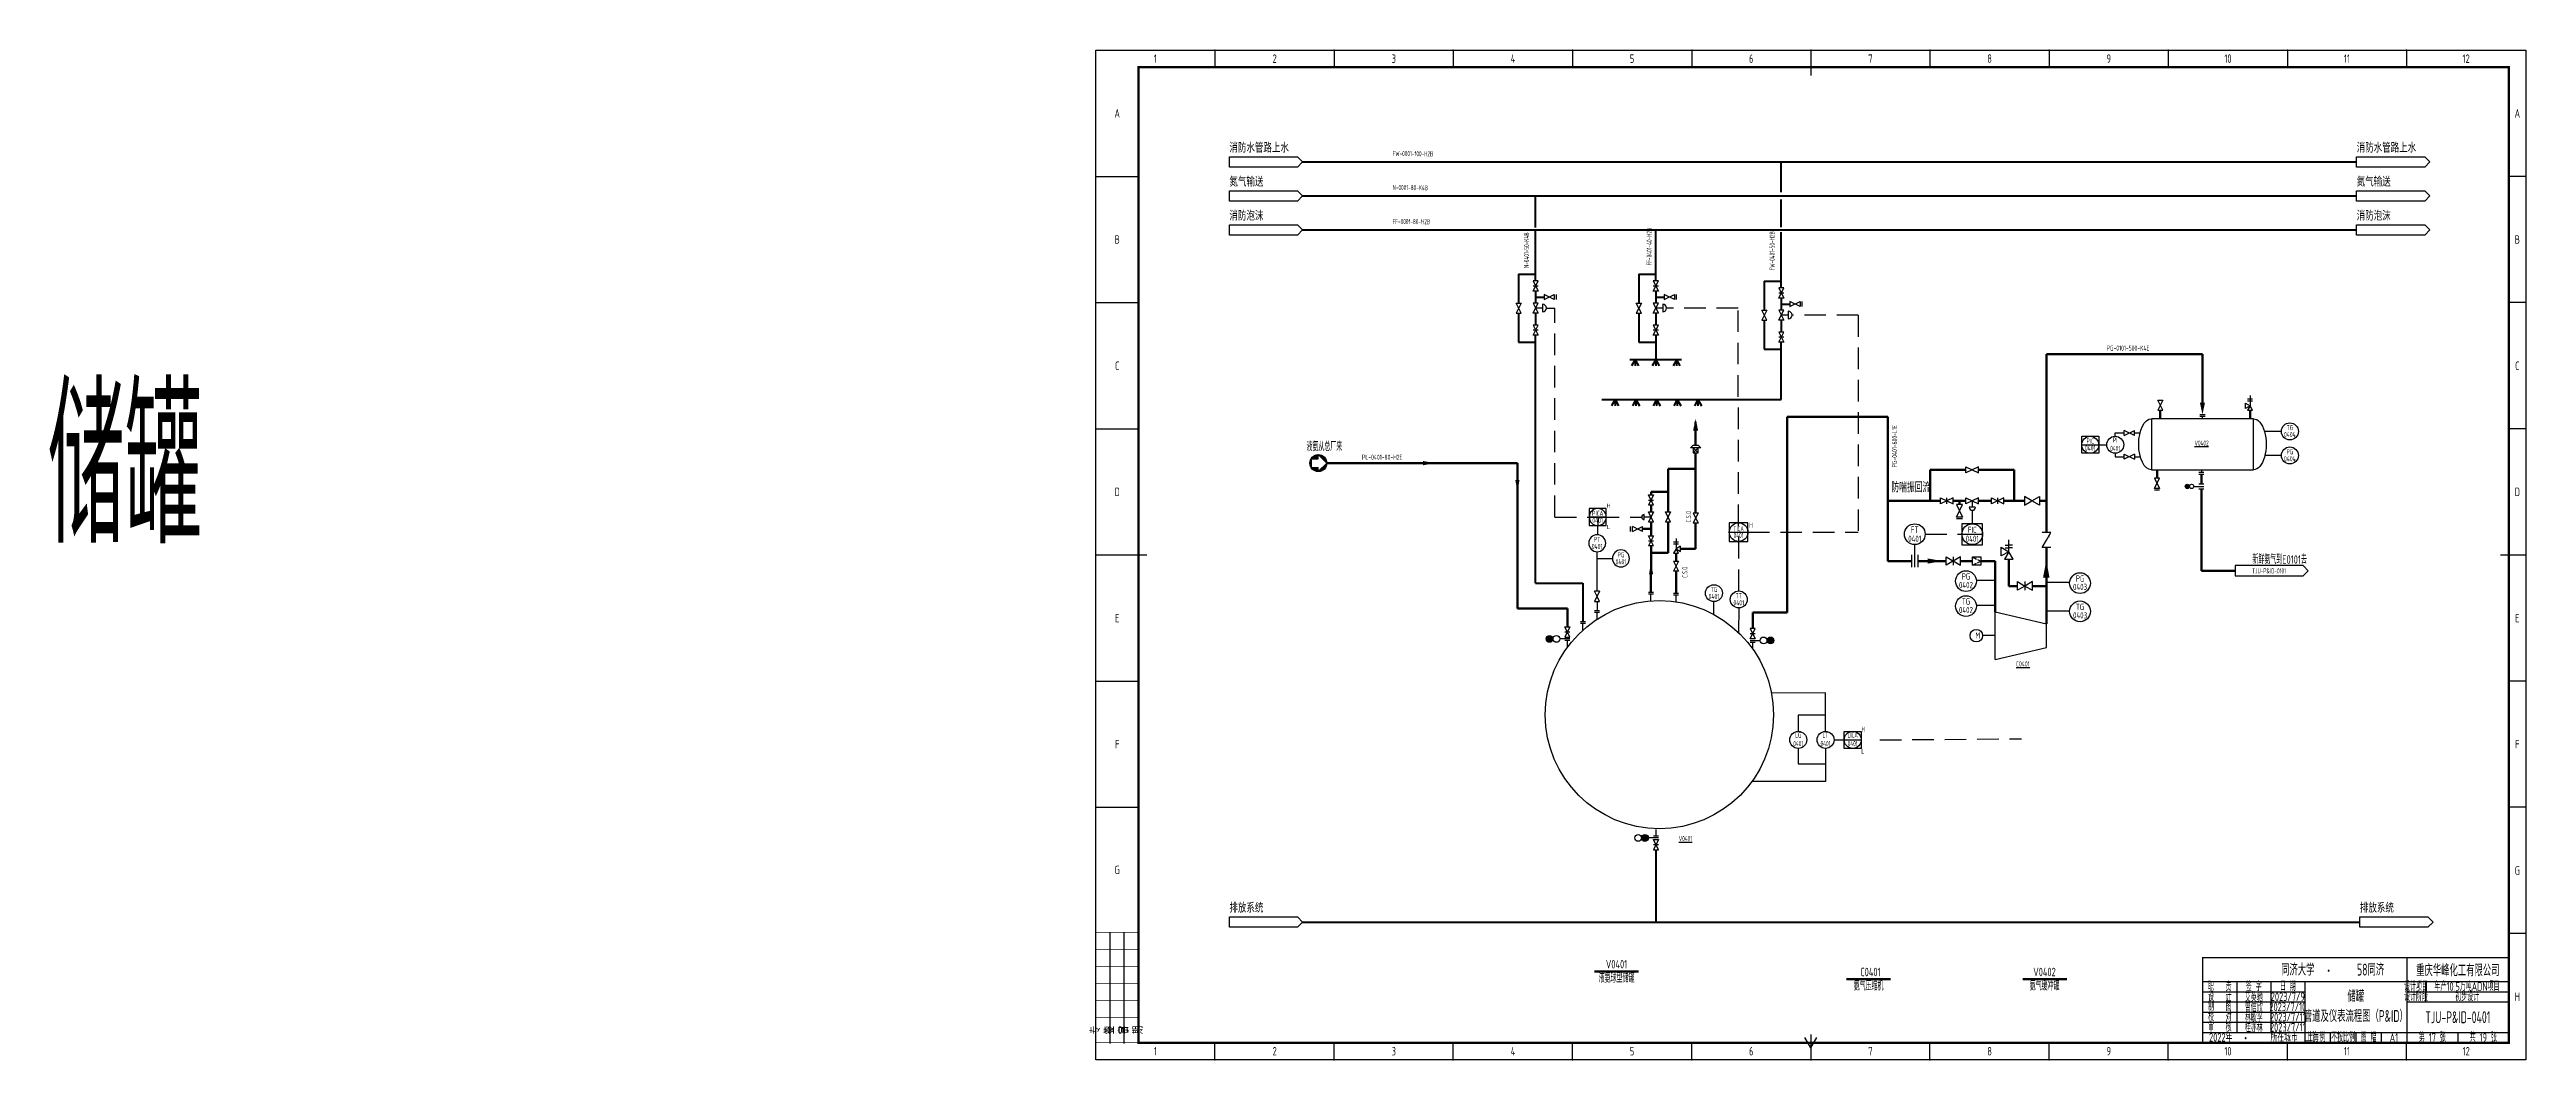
# Model space of a CAD drawing. Header units: millimetres. Extents: x 453 to 7190, y 523 to 4294.
# Drawn here: x 528 to 1985, y 523 to 1118 of the extents above; entities that cross this region are included whole.
import ezdxf
from ezdxf.enums import TextEntityAlignment as Align

# ---------------------------------------------------------------- set-up
doc = ezdxf.new("R2010")
doc.units = ezdxf.units.MM
doc.linetypes.add('DASHED', pattern=[19.05, 12.7, -6.35])
for name, color, linetype, lineweight in [('01-主物流线-粗实线', 134, 'Continuous', 80), ('01-文本', 7, 'Continuous', 25), ('01-文本 @ 1', 7, 'Continuous', 25), ('02-辅助物流线-中粗线', 30, 'Continuous', 40), ('03-设备外轮廓线-细实线', 7, 'Continuous', 25), ('04-设备内部件-细实线', 170, 'Continuous', 25), ('05-图框与标题栏', 7, 'Continuous', 25), ('07-公用工程-氮气或空气与回管', 241, 'Continuous', 40), ('07-箭头', 7, 'Continuous', 25), ('08-进出物流标志', 7, 'Continuous', 25), ('09-文本', 7, 'Continuous', 25), ('09-阀门及管件', 102, 'Continuous', 25), ('1-主物料线', 134, 'Continuous', 80), ('1-主要物流线', 134, 'Continuous', 80), ('10-阀门', 102, 'Continuous', 25), ('11-公用工程-冷却水', 55, 'Continuous', 40), ('11-文本', 7, 'Continuous', 25), ('11-管道组合号', 50, 'Continuous', 15), ('12-仪表', 190, 'Continuous', 25), ('12-信号线', 226, 'DASHED', 25), ('12-设备位号线', 7, 'Continuous', 80), ('13-仪表', 190, 'Continuous', 25), ('13-电动气动信号线', 226, 'DASHED', 25), ('14-氮气', 241, 'Continuous', 40), ('14-箭头', 7, 'Continuous', 25), ('15-仪表', 190, 'Continuous', 25), ('15-文本', 7, 'Continuous', 15), ('15-文本 @ 1', 7, 'Continuous', 15), ('16-阀门与管件', 102, 'Continuous', 25), ('17-图框与标题栏', 7, 'Continuous', 25), ('20-公用工程-消防用水', 152, 'Continuous', 40), ('22-公用工程-消防泡沫', 2, 'Continuous', 40), ('5-接续符号', 7, 'Continuous', 25), ('5-设备外轮廓', 7, 'Continuous', 25), ('7-文本', 7, 'Continuous', 25), ('9-文本', 7, 'Continuous', 15), ('A主物流', 134, 'Continuous', 80), ('A仪表', 190, 'Continuous', 25), ('A控制线', 226, 'DASHED', 25), ('A设备轮廓', 7, 'Continuous', 25)]:
    doc.layers.add(name, color=color, linetype=linetype, lineweight=lineweight)
doc.layers.add('TITLE', color=7, linetype='Continuous')
doc.styles.add('3-gbcbig', font='gbenor.shx', dxfattribs={"width": 0.7, "height": 3, "bigfont": 'gbcbig.shx'})
doc.styles.add('5-gbcbig', font='gbenor.shx', dxfattribs={"width": 0.7, "height": 5, "bigfont": 'gbcbig.shx'})
doc.styles.add('7-gbcbig', font='gbenor.shx', dxfattribs={"width": 0.7, "height": 7, "bigfont": 'gbcbig.shx'})
doc.styles.add('EQ55', font='gbenor.shx', dxfattribs={"width": 0.75, "height": 5, "bigfont": 'gbcbig.shx'})
doc.styles.get("Standard").update_dxf_attribs({"font": 'arial.ttf'})
doc.styles.add('卷心菜', font='gbenor.shx', dxfattribs={"width": 0.75, "bigfont": 'gbcbig.shx'})
doc.styles.add('国标汉字', font='gbenor.shx', dxfattribs={"height": 7, "bigfont": 'gbcbig.shx'})
doc.styles.add('国标英文+数字', font='gbenor.shx', dxfattribs={"height": 5})
doc.styles.add('头号烷家', font='gbenor.shx', dxfattribs={"width": 0.75, "height": 3, "bigfont": 'gbcbig.shx'})
doc.styles.add('工程字', font='gbenor.shx', dxfattribs={"bigfont": 'gbcbig.shx'})

msp = doc.modelspace()

# ---------------------------------------------------------------- texts
at = {"insert": (1794, 886), "char_height": 3, "attachment_point": 5, "style": '3-gbcbig'}
msp.add_mtext_dynamic_manual_height_columns('{\\LV0402}', width=12.725, gutter_width=35, heights=[12.1], dxfattribs=at)
at = {"layer": '01-文本 @ 1', "insert": (1688.9, 756.1), "char_height": 3, "attachment_point": 5, "style": 'EQ55'}
msp.add_mtext_dynamic_manual_height_columns('{\\LC0401}', width=28.08, gutter_width=25, heights=[2.5], dxfattribs=at)
at = {"layer": '05-图框与标题栏', "attachment_point": 5}
for s, width, gutter_width, heights, insert, char_height, style in [('1', 70.083, 25, [0], (1178.7, 1112.2), 5, '5-gbcbig'), ('2', 70.083, 12.5, [0], (1248.8, 1112.2), 5, '5-gbcbig'), ('3', 70.083, 25, [0], (1318.9, 1112.2), 5, '5-gbcbig'), ('4', 70.083, 25, [0], (1389, 1112.2), 5, '5-gbcbig'), ('5', 70.083, 25, [0], (1459, 1112.2), 5, '5-gbcbig'), ('6', 70.083, 25, [0], (1529.1, 1112.2), 5, '5-gbcbig'), ('7', 70.083, 25, [0], (1599.2, 1112.2), 5, '5-gbcbig'), ('8', 70.083, 25, [0], (1669.3, 1112.2), 5, '5-gbcbig'), ('9', 70.083, 25, [0], (1739.4, 1112.2), 5, '5-gbcbig'), ('10', 70.083, 25, [0], (1809.5, 1112.2), 5, '5-gbcbig'), ('11', 70.083, 25, [0], (1879.5, 1112.2), 5, '5-gbcbig'), ('12', 70.083, 25, [0], (1949.6, 1112.2), 5, '5-gbcbig'), ('A', 25, 25, [0], (1156.2, 1080), 5, '5-gbcbig'), ('A', 10, 25, [0], (1979.7, 1080), 5, '5-gbcbig'), ('B', 25, 25, [0], (1156.2, 1005.8), 5, '5-gbcbig'), ('B', 10, 25, [0], (1979.7, 1005.8), 5, '5-gbcbig'), ('C', 25, 25, [0], (1156.2, 931.5), 5, '5-gbcbig'), ('C', 10, 25, [0], (1979.7, 931.5), 5, '5-gbcbig'), ('D', 25, 25, [0], (1156.2, 857.3), 5, '5-gbcbig'), ('D', 10, 25, [0], (1979.7, 857.3), 5, '5-gbcbig'), ('E', 25, 25, [0], (1156.2, 783), 5, '5-gbcbig'), ('E', 10, 25, [0], (1979.7, 783), 5, '5-gbcbig'), ('F', 25, 25, [0], (1156.2, 708.8), 5, '5-gbcbig'), ('F', 10, 25, [0], (1979.7, 708.8), 5, '5-gbcbig'), ('G', 25, 25, [0], (1156.2, 634.9), 5, '5-gbcbig'), ('G', 10, 25, [0], (1979.7, 634.5), 5, '5-gbcbig'), ('职   责', 20, 25, [0], (1804.7, 566.2), 5, '5-gbcbig'), ('签 字', 20, 25, [0], (1824.7, 566.2), 5, '5-gbcbig'), ('日 期', 20, 25, [0], (1844.7, 566.2), 5, '5-gbcbig'), ('设计项目', 15, 25, [0], (1920.1, 566.2), 5, '5-gbcbig'), ('重庆华峰化工有限公司', 60, 25, [0], (1944.7, 575.8), 7, '7-gbcbig'), ('设   计', 20, 25, [0], (1804.7, 560.2), 5, '5-gbcbig'), ('制   图', 20, 25, [0], (1804.7, 554.5), 5, '5-gbcbig'), ('艾英驰', 20, 25, [0], (1824.7, 559.8), 5, '5-gbcbig'), ('曾信欣', 20, 25, [0], (1824.7, 553.8), 5, '5-gbcbig'), ('2023/7/10', 20, 25, [0], (1844.7, 554.3), 5, '5-gbcbig'), ('2023/7/9', 20, 25, [0], (1844.7, 560.3), 5, '5-gbcbig'), ('设计阶段', 15, 25, [0], (1920.1, 560.2), 5, '5-gbcbig'), ('H', 10, 25, [0], (1979.7, 560.3), 5, '5-gbcbig'), ('校   对', 20, 25, [0], (1804.7, 548.2), 5, '5-gbcbig'), ('审   核', 20, 25, [0], (1804.7, 542.2), 5, '5-gbcbig'), ('桂亦林', 20, 25, [0], (1824.7, 541.8), 5, '5-gbcbig'), ('林耿孚', 20, 25, [0], (1824.7, 547.8), 5, '5-gbcbig'), ('2023/7/11', 20, 25, [0], (1844.7, 548.3), 5, '5-gbcbig'), ('2023/7/11', 20, 25, [0], (1844.7, 542.3), 5, '5-gbcbig'), ('比 例', 15, 25, [0], (1862.2, 536.2), 5, '5-gbcbig'), ('不按比例', 15, 25, [0], (1877.2, 536.2), 5, '5-gbcbig'), ('图 幅', 15, 25, [0], (1892.2, 536.2), 5, '5-gbcbig'), ('第 17 张', 30, 25, [0], (1929.7, 536.2), 5, '5-gbcbig'), ('TJU-P&ID-0401', 60, 25, [12.5], (1944.7, 548.2), 7, '7-gbcbig'), ('共 19 张', 30, 25, [0], (1959.7, 536.2), 5, '5-gbcbig'), ('1', 70.083, 25, [0], (1178.7, 528.2), 5, '5-gbcbig'), ('2', 70.083, 25, [0], (1248.8, 528.2), 5, '5-gbcbig'), ('3', 70.083, 25, [0], (1318.9, 528.2), 5, '5-gbcbig'), ('4', 70.083, 25, [0], (1389, 528.2), 5, '5-gbcbig'), ('5', 70.083, 25, [0], (1459, 528.2), 5, '5-gbcbig'), ('6', 70.083, 25, [0], (1529.1, 528.2), 5, '5-gbcbig'), ('7', 70.083, 25, [0], (1599.2, 528.2), 5, '5-gbcbig'), ('8', 70.083, 25, [0], (1669.3, 528.2), 5, '5-gbcbig'), ('9', 70.083, 25, [0], (1739.4, 528.2), 5, '5-gbcbig'), ('10', 70.083, 25, [0], (1809.5, 528.2), 5, '5-gbcbig'), ('11', 70.083, 25, [0], (1879.5, 528.2), 5, '5-gbcbig'), ('A1', 14.917, 25, [0], (1907.1, 536.2), 5, '5-gbcbig'), ('12', 70.083, 25, [0], (1949.6, 528.2), 5, '5-gbcbig')]:
    msp.add_mtext_dynamic_manual_height_columns(s, width=width, gutter_width=gutter_width, heights=heights, dxfattribs=dict(at, insert=insert, char_height=char_height, style=style))
at = {"layer": '05-图框与标题栏'}
for s, insert, char_height, width, attachment_point, style in [('\\pi5.78018;同济大学             ', (1835, 576.2), 7, 32.259, 4, '7-gbcbig'), ('58同济          ', (1893.4, 576.2), 7, 32.259, 5, '7-gbcbig'), (' 2022{\\W0.8;年          所在城市  上海}', (1796.1, 536.3), 5, 67.529, 4, '5-gbcbig'), ('{\\fFangSong|b0|i0|c134|p49;\\W0.8;·}', (1817.2, 538.3), 5, 18.904, 1, '5-gbcbig')]:
    msp.add_mtext(s, dxfattribs=dict(at, insert=insert, char_height=char_height, width=width, attachment_point=attachment_point, style=style))
at = {"layer": '05-图框与标题栏', "insert": (1866, 578), "char_height": 5, "width": 31.507, "attachment_point": 1}
msp.add_mtext('{\\fFangSong|b0|i0|c134|p49;\\W0.8;·}', dxfattribs=at)
at = {"layer": '05-图框与标题栏', "char_height": 5, "attachment_point": 5, "rotation": 90, "style": '工程字'}
for s, insert in [('专业', (1147.8, 540.7)), ('签字', (1156.2, 540.7)), ('日期', (1164.5, 540.7))]:
    msp.add_mtext_dynamic_manual_height_columns(s, width=8.333, gutter_width=25, heights=[0], dxfattribs=dict(at, insert=insert))
at = {"layer": '09-文本'}
for s, width, gutter_width, insert, char_height, attachment_point, style in [('储罐', 595.22, 35, (527.1, 917), 90, 1, '7-gbcbig'), ('\\pi8.43095;液氨从总厂来', 31.531, 15, (1259.1, 886.3), 5, 1, '5-gbcbig'), ('TJU-P&ID-0101', 40, 15, (1833.7, 810.8), 3, 5, '3-gbcbig'), ('{\\LV0401}', 22.283, 15, (1486.5, 654.8), 3, 1, '3-gbcbig'), ('年产10.5万吨ADN项目', 49.06, 35, (1950.1, 566.2), 5, 5, '5-gbcbig'), ('初步设计', 49, 12.5, (1950.2, 560.2), 5, 5, '5-gbcbig')]:
    msp.add_mtext_dynamic_manual_height_columns(s, width=width, gutter_width=gutter_width, heights=[0], dxfattribs=dict(at, insert=insert, char_height=char_height, attachment_point=attachment_point, style=style))
at = {"layer": '09-文本', "char_height": 5, "width": 31.659, "attachment_point": 5, "style": '5-gbcbig'}
for s, insert in [('\\A1;V0401\\P{\\A0;液氨}球型储罐', (1449.9, 575.2)), ('\\A1; C0401\\P{\\A0;氨气}压缩机', (1598.1, 570.6)), ('\\A1;V0402\\P{\\A0;氨气缓冲罐}', (1701.6, 570.6))]:
    msp.add_mtext(s, dxfattribs=dict(at, insert=insert))
at = {"layer": '11-文本', "char_height": 3, "attachment_point": 1, "rotation": 90, "style": '3-gbcbig'}
for insert in [(1490.7, 839.5), (1488.6, 806.8)]:
    msp.add_mtext_dynamic_manual_height_columns('C.S.O', width=13.566, gutter_width=15, heights=[0], dxfattribs=dict(at, insert=insert))
at = {"layer": '11-文本', "insert": (1823.9, 820), "char_height": 5, "attachment_point": 1, "style": '5-gbcbig'}
msp.add_mtext_dynamic_manual_height_columns('新鲜氨气到E0101去', width=40, gutter_width=12.5, heights=[0], dxfattribs=at)
at = {"layer": '11-管道组合号', "char_height": 3, "attachment_point": 1, "style": '国标英文+数字'}
for s, insert, rotation in [('{\\W0.7;FW-0001-100-H2B}', (1318.2, 1057.9), 359.5139), ('{\\W0.7;N-0001-80-K4B}', (1318.2, 1037.9), 359.5139), ('{\\W0.7;FF-0001-80-H2B}', (1318.2, 1017.9), 359.5139), ('{\\W0.7;N-0401-50-K4B}', (1395.4, 989), 89.9311), ('{\\W0.7;FF-0401-40-H2B}', (1467.6, 990.5), 89.9311), ('{\\W0.7;FW-0401-50-H2B}', (1539.9, 987.6), 89.9311)]:
    msp.add_mtext_dynamic_manual_height_columns(s, width=32.307, gutter_width=15, heights=[0], dxfattribs=dict(at, insert=insert, rotation=rotation))
at = {"layer": '13-仪表', "insert": (1445.2, 842.9), "char_height": 2.5, "attachment_point": 5, "style": '国标英文+数字'}
msp.add_mtext_dynamic_manual_height_columns('{\\C0;H\\P\\P\\PL}', width=3.197, gutter_width=25, heights=[0], dxfattribs=at)
at = {"layer": '15-仪表', "ltscale": 10, "char_height": 3, "attachment_point": 5, "style": '3-gbcbig'}
for s, insert, width in [('{\\C0;PI\\P0401}', (1743.2, 885.3), 10), ('{\\C0;LG\\P0401}', (1556.8, 711.7), 10.204), ('{\\C0;LT\\P0401}', (1572.8, 711.7), 10), ('{\\C0;LICA\\P0401}', (1588.8, 711.7), 10)]:
    msp.add_mtext(s, dxfattribs=dict(at, insert=insert, width=width))
at = {"layer": '15-仪表', "char_height": 3, "width": 10, "attachment_point": 5, "style": '3-gbcbig'}
for s, insert in [('{\\W0.7;\\C0;H}', (1595, 717.6)), ('{\\W0.7;\\C0;L}', (1594.7, 704.8))]:
    msp.add_mtext(s, dxfattribs=dict(at, insert=insert))
at = {"layer": '17-图框与标题栏', "insert": (1884.7, 554.7), "char_height": 7, "attachment_point": 5, "style": '7-gbcbig'}
msp.add_mtext_dynamic_manual_height_columns('储罐\\P管道及仪表流程图（P&ID）', width=60, gutter_width=35, heights=[0], dxfattribs=at)
at = {"layer": '7-文本'}
for s, width, insert, char_height, attachment_point, style in [('消防水管路上水', 40, (1222.2, 1062), 5, 1, '国标汉字'), ('消防水管路上水', 40, (1885.2, 1062), 5, 1, '国标汉字'), ('氮气输送', 40, (1222.2, 1042), 5, 1, '国标汉字'), ('氮气输送', 40, (1885.2, 1042), 5, 1, '国标汉字'), ('消防泡沫', 40, (1222.2, 1022), 5, 1, '国标汉字'), ('消防泡沫', 40, (1885.2, 1022), 5, 1, '国标汉字'), ('TICA', 11, (1521.7, 835.6), 3, 5, '3-gbcbig'), ('0401', 11, (1521.7, 831.7), 3, 5, '3-gbcbig'), ('H', 2.674, (1528, 839.2), 3, 1, '3-gbcbig'), ('排放系统', 43.669, (1222.2, 614.8), 5, 1, '国标汉字'), ('排放系统', 43.669, (1887.1, 614.8), 5, 1, '国标汉字')]:
    msp.add_mtext_dynamic_manual_height_columns(s, width=width, gutter_width=15, heights=[0], dxfattribs=dict(at, insert=insert, char_height=char_height, attachment_point=attachment_point, style=style))
at = {"layer": '9-文本'}
for s, width, gutter_width, heights, insert, char_height, attachment_point, style in [('防喘振回流', 24.224, 30.5, [0], (1611.5, 863.1), 6.11, 1, '头号烷家'), ('0401', 13.435, 18.3, [0], (1625.3, 829.7), 3.66, 5, '卷心菜'), ('FT', 13.435, 18.3, [0], (1625.3, 835), 4.03, 5, '卷心菜'), ('0401', 13.435, 18.3, [3.66], (1659.1, 829.7), 3.66, 5, '卷心菜'), ('FIC', 13.435, 18.3, [0], (1659.1, 835), 3.66, 5, '卷心菜')]:
    msp.add_mtext_dynamic_manual_height_columns(s, width=width, gutter_width=gutter_width, heights=heights, dxfattribs=dict(at, insert=insert, char_height=char_height, attachment_point=attachment_point, style=style))
at = {"layer": 'A设备轮廓', "insert": (1660.9, 774.7), "char_height": 3.66, "attachment_point": 1, "style": '卷心菜'}
msp.add_mtext_dynamic_manual_height_columns('M', width=5.101, gutter_width=18.3, heights=[0], dxfattribs=at)

# ---------------------------------------------------------------- blocks, each defined once
blk = doc.blocks.new('接续标志')
at = {"layer": '5-接续符号'}
for p, q in [((-43, 3), (-3, 3)), ((-43, -3), (-43, 3)), ((-3, 3), (0, 0)), ((0, 0), (-3, -3)), ((-3, -3), (-43, -3))]:
    blk.add_line(p, q, dxfattribs=at)
blk = doc.blocks.new('箭头')
at = {"layer": '07-箭头'}
blk.add_lwpolyline([(0, 0, 0, 2.5, 0), (-7, 0, 2.5, 2.5, 0)], format="xyseb", dxfattribs=at)
blk = doc.blocks.new('管道组合号')
at = {"layer": '11-管道组合号', "style": '头号烷家', "width": 0.75}
blk.add_attdef('管道组合号', (-4.3, 3.1), '', height=3, dxfattribs=at)
blk = doc.blocks.new('entry')
at = {"layer": '5-设备外轮廓'}
for p, q in [((1.5, 5), (-1.5, 5)), ((1.5, 4), (-1.5, 4)), ((0, 0), (0, 4))]:
    blk.add_line(p, q, dxfattribs=at)
blk = doc.blocks.new('就地安装仪表')
at = {"layer": '12-仪表', "ltscale": 0.25}
blk.add_circle((0, -5), 5, dxfattribs=at)
at = {"layer": '15-文本', "style": '工程字', "width": 0.75}
blk.add_attdef('仪表名称', text='', height=3, dxfattribs=at).set_placement((0, -4.3), align=Align.CENTER)
blk.add_attdef('仪表编号', text='', height=3, dxfattribs=at).set_placement((0, -5.4), align=Align.TOP_CENTER)
blk = doc.blocks.new('*U131')
at = {"layer": '15-文本'}
ref = blk.add_blockref('就地安装仪表', (1438.5, 832.1), dxfattribs=dict(at, xscale=-1))
ref.add_attrib('仪表名称', 'PT', dxfattribs={"layer": '15-文本 @ 1', "height": 3, "style": '工程字', "width": 0.75}).set_placement((1438.5, 827.8), align=Align.CENTER)
ref.add_attrib('仪表编号', '0401', dxfattribs={"layer": '15-文本 @ 1', "height": 3, "style": '工程字', "width": 0.75}).set_placement((1438.5, 826.7), align=Align.TOP_CENTER)
blk = doc.blocks.new('*U132')
at = {"layer": '15-文本'}
ref = blk.add_blockref('就地安装仪表', (1452.5, 823.1), dxfattribs=dict(at, xscale=-1))
ref.add_attrib('仪表名称', 'PG', dxfattribs={"layer": '15-文本 @ 1', "height": 3, "style": '工程字', "width": 0.75}).set_placement((1452.5, 818.8), align=Align.CENTER)
ref.add_attrib('仪表编号', '0401', dxfattribs={"layer": '15-文本 @ 1', "height": 3, "style": '工程字', "width": 0.75}).set_placement((1452.5, 817.7), align=Align.TOP_CENTER)
blk = doc.blocks.new('DCS系统仪表')
at = {"layer": '12-仪表'}
for p, q in [((-5, 10), (5, 10)), ((-5, 0), (-5, 10)), ((-5, 5), (5, 5)), ((5, 0), (-5, 0)), ((5, 10), (5, 0))]:
    blk.add_line(p, q, dxfattribs=at)
at = {"layer": '12-仪表', "ltscale": 0.25}
blk.add_circle((0, 5), 5, dxfattribs=at)
at = {"layer": '15-文本', "style": '工程字', "width": 0.75}
blk.add_attdef('仪表名称', text='', height=3, dxfattribs=at).set_placement((0, 5.7), align=Align.CENTER)
blk.add_attdef('仪表编号', text='', height=3, dxfattribs=at).set_placement((0, 4.6), align=Align.TOP_CENTER)
blk = doc.blocks.new('*U133')
at = {"layer": '12-仪表'}
ref = blk.add_blockref('DCS系统仪表', (1438.8, 837.5), dxfattribs=dict(at, xscale=-1))
ref.add_attrib('仪表名称', 'PICA', dxfattribs={"layer": '15-文本 @ 1', "height": 3, "style": '工程字', "width": 0.75}).set_placement((1438.8, 843.2), align=Align.CENTER)
ref.add_attrib('仪表编号', '0401', dxfattribs={"layer": '15-文本 @ 1', "height": 3, "style": '工程字', "width": 0.75}).set_placement((1438.8, 842.1), align=Align.TOP_CENTER)
blk = doc.blocks.new('*U134')
at = {"layer": '12-仪表'}
ref = blk.add_blockref('就地安装仪表', (1521.8, 799), dxfattribs=at)
ref.add_attrib('仪表名称', 'TT', dxfattribs={"layer": '15-文本 @ 1', "height": 3, "style": '工程字', "width": 0.75}).set_placement((1521.8, 794.7), align=Align.CENTER)
ref.add_attrib('仪表编号', '0401', dxfattribs={"layer": '15-文本 @ 1', "height": 3, "style": '工程字', "width": 0.75}).set_placement((1521.8, 793.6), align=Align.TOP_CENTER)
blk = doc.blocks.new('*U135')
at = {"layer": '12-仪表'}
ref = blk.add_blockref('就地安装仪表', (1507.2, 802.7), dxfattribs=at)
ref.add_attrib('仪表名称', 'TG', dxfattribs={"layer": '15-文本 @ 1', "height": 3, "style": '工程字', "width": 0.75}).set_placement((1507.2, 798.4), align=Align.CENTER)
ref.add_attrib('仪表编号', '0401', dxfattribs={"layer": '15-文本 @ 1', "height": 3, "style": '工程字', "width": 0.75}).set_placement((1507.2, 797.3), align=Align.TOP_CENTER)
blk = doc.blocks.new('*U194')
at = {"layer": '13-电动气动信号线'}
ref = blk.add_blockref('就地安装仪表', (1655.4, 810.9), dxfattribs=dict(at, xscale=1.22131819118647, yscale=1.22131819118647, zscale=1.22131819118647))
ref.add_attrib('仪表名称', 'PG', dxfattribs={"layer": '15-文本 @ 1', "height": 3.66, "style": '工程字', "width": 0.75}).set_placement((1655.4, 805.7), align=Align.CENTER)
ref.add_attrib('仪表编号', '0402', dxfattribs={"layer": '15-文本 @ 1', "height": 3.66, "style": '工程字', "width": 0.75}).set_placement((1655.4, 804.3), align=Align.TOP_CENTER)
blk = doc.blocks.new('*U195')
at = {"layer": '13-电动气动信号线'}
ref = blk.add_blockref('就地安装仪表', (1722.5, 809.7), dxfattribs=dict(at, xscale=1.22131819118647, yscale=1.22131819118647, zscale=1.22131819118647))
ref.add_attrib('仪表名称', 'PG', dxfattribs={"layer": '15-文本 @ 1', "height": 3.66, "style": '工程字', "width": 0.75}).set_placement((1722.5, 804.5), align=Align.CENTER)
ref.add_attrib('仪表编号', '0403', dxfattribs={"layer": '15-文本 @ 1', "height": 3.66, "style": '工程字', "width": 0.75}).set_placement((1722.5, 803.2), align=Align.TOP_CENTER)
blk = doc.blocks.new('*U196')
at = {"layer": '13-电动气动信号线'}
ref = blk.add_blockref('就地安装仪表', (1655.4, 796.2), dxfattribs=dict(at, xscale=1.22131819118647, yscale=1.22131819118647, zscale=1.22131819118647))
ref.add_attrib('仪表名称', 'TG', dxfattribs={"layer": '15-文本 @ 1', "height": 3.66, "style": '工程字', "width": 0.75}).set_placement((1655.4, 791), align=Align.CENTER)
ref.add_attrib('仪表编号', '0402', dxfattribs={"layer": '15-文本 @ 1', "height": 3.66, "style": '工程字', "width": 0.75}).set_placement((1655.4, 789.6), align=Align.TOP_CENTER)
blk = doc.blocks.new('*U197')
at = {"layer": '13-电动气动信号线'}
ref = blk.add_blockref('就地安装仪表', (1722.5, 793.1), dxfattribs=dict(at, xscale=1.22131819118647, yscale=1.22131819118647, zscale=1.22131819118647))
ref.add_attrib('仪表名称', 'TG', dxfattribs={"layer": '15-文本 @ 1', "height": 3.66, "style": '工程字', "width": 0.75}).set_placement((1722.5, 787.8), align=Align.CENTER)
ref.add_attrib('仪表编号', '0403', dxfattribs={"layer": '15-文本 @ 1', "height": 3.66, "style": '工程字', "width": 0.75}).set_placement((1722.5, 786.5), align=Align.TOP_CENTER)
blk = doc.blocks.new('*U224')
at = {"layer": '10-阀门'}
ref = blk.add_blockref('就地安装仪表', (1845.9, 897.9), dxfattribs=at)
ref.add_attrib('仪表名称', 'TG', dxfattribs={"layer": '15-文本 @ 1', "height": 3, "style": '工程字', "width": 0.75}).set_placement((1845.9, 893.6), align=Align.CENTER)
ref.add_attrib('仪表编号', '0404', dxfattribs={"layer": '15-文本 @ 1', "height": 3, "style": '工程字', "width": 0.75}).set_placement((1845.9, 892.5), align=Align.TOP_CENTER)
blk = doc.blocks.new('*U225')
at = {"layer": '10-阀门'}
ref = blk.add_blockref('就地安装仪表', (1845.9, 883.7), dxfattribs=at)
ref.add_attrib('仪表名称', 'PG', dxfattribs={"layer": '15-文本 @ 1', "height": 3, "style": '工程字', "width": 0.75}).set_placement((1845.9, 879.4), align=Align.CENTER)
ref.add_attrib('仪表编号', '0404', dxfattribs={"layer": '15-文本 @ 1', "height": 3, "style": '工程字', "width": 0.75}).set_placement((1845.9, 878.3), align=Align.TOP_CENTER)
blk = doc.blocks.new('*U226')
at = {"layer": '13-电动气动信号线'}
ref = blk.add_blockref('DCS系统仪表', (1728.5, 880), dxfattribs=at)
ref.add_attrib('仪表名称', 'PIC', dxfattribs={"layer": '15-文本 @ 1', "height": 3, "style": '工程字', "width": 0.75}).set_placement((1728.5, 885.7), align=Align.CENTER)
ref.add_attrib('仪表编号', '0401', dxfattribs={"layer": '15-文本 @ 1', "height": 3, "style": '工程字', "width": 0.75}).set_placement((1728.5, 884.6), align=Align.TOP_CENTER)

# ---------------------------------------------------------------- hatches: boundary and pattern name
at = {"layer": '08-进出物流标志'}
h = msp.add_hatch(dxfattribs=at)
h.set_pattern_fill('ANSI31', color=256, scale=0.1)
h.set_pattern_definition([(45, (-1003.2807, 1455.54024), (-0.224506403, 0.224506403), [])])
h.paths.add_polyline_path([(1274.5, 876.7), (1274.5, 879.2, 0.267949), (1270.2, 876.7)])
h.paths.add_polyline_path([(1270.2, 876.7, 0.131652), (1269.5, 874.2, 0.131652), (1270.2, 871.7)])
h.paths.add_polyline_path([(1270.2, 871.7, 0.267949), (1274.5, 869.2), (1274.5, 871.7)])
h.paths.add_polyline_path([(1274.5, 869.2, 0.414214), (1279.5, 874.2)])
h.paths.add_polyline_path([(1274.5, 879.2), (1279.5, 874.2, 0.414214)])
at = {"layer": '10-阀门'}
h = msp.add_hatch(color=256, dxfattribs=at)
h.dxf.hatch_style = 1
h.paths.add_polyline_path([(1408.5, 770.8, -1), (1412.5, 770.8, -1)])
h = msp.add_hatch(color=256, dxfattribs=at)
h.dxf.hatch_style = 1
h.paths.add_polyline_path([(1540.4, 771.9, 1), (1540.4, 767.9, 1)])
h = msp.add_hatch(color=256, dxfattribs=at)
h.dxf.hatch_style = 1
h.paths.add_polyline_path([(1466.6, 655.7, 1), (1466.6, 651.7, 1)])
at = {"layer": '16-阀门与管件'}
msp.add_hatch(color=256, dxfattribs=at).paths.add_polyline_path([(1786.9, 860.5, 1), (1784.4, 860.5, 1)])

# ---------------------------------------------------------------- linework, layer by layer
for p, q in [((1793, 902.8), (1796, 902.8)), ((1793, 901.8), (1796, 901.8)), ((1794.5, 900.3), (1794.5, 901.8)), ((1792.4, 868.8), (1795.4, 868.8)), ((1792.4, 867.8), (1795.4, 867.8)), ((1793.9, 870.3), (1793.9, 868.8))]:
    msp.add_line(p, q)
for points in [[(1702.6, 806.8, 3.76, 0, 0), (1702.6, 816.6, 0, 0, 0)], [(1702.7, 806.8, 3.76, 0, 0), (1702.7, 816.6, 0, 0, 0)]]:
    msp.add_lwpolyline(points, format="xyseb")
at = {"layer": '01-主物流线-粗实线'}
for p, q in [((1702.8, 938.4), (1794.5, 938.4)), ((1794.5, 938.4), (1794.5, 909.8)), ((1769.7, 900.3), (1769.7, 905.3)), ((1822.5, 905.3), (1822.5, 900.3)), ((1496.4, 884.7), (1496.4, 898.5)), ((1550.2, 901.5), (1609.5, 901.5)), ((1343.1, 874.2), (1279.5, 874.2)), ((1391.6, 874.2), (1328.1, 874.2)), ((1391.6, 788.7), (1391.6, 874.2)), ((1496.4, 844.9), (1496.4, 880.2)), ((1480.2, 857.4), (1480.2, 870.8)), ((1480.2, 870.8), (1496.4, 870.8)), ((1767.8, 865.3), (1767.8, 870.3)), ((1793.9, 867.8), (1793.9, 862)), ((1470.2, 855.5), (1470.2, 857.4)), ((1470.2, 857.4), (1480.2, 857.4)), ((1470.2, 845.5), (1470.2, 849.5)), ((1480.2, 857.4), (1480.2, 845.5)), ((1644.1, 852), (1644.1, 852)), ((1689.7, 852), (1689.8, 852)), ((1694.2, 852), (1694.2, 852)), ((1793.9, 859), (1793.9, 810.9)), ((1470.2, 835.5), (1465.2, 835.5)), ((1470.2, 831.5), (1470.2, 839.5)), ((1480.2, 821.5), (1480.2, 839.5)), ((1496.4, 825.8), (1496.4, 838.9)), ((1470.1, 798.1), (1470.2, 821.5)), ((1470.2, 825.5), (1470.2, 821.5)), ((1470.2, 821.5), (1480.2, 821.5)), ((1484.9, 816.6), (1484.9, 821.2)), ((1487.5, 823.8), (1496.4, 823.8)), ((1496.4, 823.8), (1496.4, 825.8)), ((1484.9, 797.6), (1484.9, 810.6)), ((1793.9, 810.9), (1813.7, 810.9)), ((1391.6, 788.7), (1421, 788.7)), ((1421, 788.7), (1421, 777.8)), ((1550.2, 786.4), (1530, 786.4)), ((1530, 786.4), (1530, 776.9))]:
    msp.add_line(p, q, dxfattribs=at)
at = {"layer": '01-文本'}
msp.add_circle((1475.1, 726.2), 67.1, dxfattribs=at)
at = {"layer": '02-辅助物流线-中粗线'}
for p, q in [((1473.1, 646.7), (1473.1, 604.2)), ((1265.2, 604.2), (1887.1, 604.2))]:
    msp.add_line(p, q, dxfattribs=at)
at = {"layer": '03-设备外轮廓线-细实线'}
for p, q in [((1824.5, 900.3), (1764.5, 900.3)), ((1824.5, 900.3), (1814.5, 900.3)), ((1764.5, 870.3), (1824.5, 870.3))]:
    msp.add_line(p, q, dxfattribs=at)
at = {"layer": '03-设备外轮廓线-细实线', "extrusion": (0, 0, -1)}
for centre, start_param, end_param in [((1764.5, 885.3), 3.141593, 6.283185), ((1824.5, 885.3), 0, 3.141593)]:
    msp.add_ellipse(centre, major_axis=(0, 15), ratio=0.5, start_param=start_param, end_param=end_param, dxfattribs=at)
at = {"layer": '04-设备内部件-细实线'}
for p, q in [((1764.5, 900.3), (1764.5, 870.3)), ((1824.5, 870.3), (1824.5, 900.3))]:
    msp.add_line(p, q, dxfattribs=at)
at = {"layer": '05-图框与标题栏'}
for p, q in [((1213.7, 1117.2), (1213.7, 1107.2)), ((1283.8, 1117.2), (1283.8, 1107.2)), ((1353.9, 1117.2), (1353.9, 1107.2)), ((1424, 1117.2), (1424, 1107.2)), ((1494.1, 1117.2), (1494.1, 1107.2)), ((1634.2, 1117.2), (1634.2, 1107.2)), ((1704.3, 1117.2), (1704.3, 1107.2)), ((1774.4, 1117.2), (1774.4, 1107.2)), ((1844.5, 1117.2), (1844.5, 1107.2)), ((1914.6, 1117.2), (1914.6, 1107.2)), ((1143.7, 1042.9), (1168.7, 1042.9)), ((1984.7, 1042.9), (1974.7, 1042.9)), ((1143.7, 968.7), (1168.7, 968.7)), ((1984.7, 968.7), (1974.7, 968.7)), ((1143.7, 894.4), (1168.7, 894.4)), ((1984.7, 894.4), (1974.7, 894.4)), ((1143.7, 745.9), (1168.7, 745.9)), ((1984.7, 745.9), (1974.7, 745.9)), ((1143.7, 671.7), (1168.7, 671.7)), ((1984.7, 671.7), (1974.7, 671.7)), ((1152, 533.2), (1152, 598.2)), ((1160.3, 533.2), (1160.3, 598.2)), ((1984.7, 597.4), (1974.7, 597.4)), ((1914.7, 583.2), (1914.7, 533.2)), ((1794.7, 569.2), (1974.7, 569.2)), ((1814.7, 569.2), (1814.7, 539.2)), ((1834.7, 569.2), (1834.7, 539.2)), ((1854.7, 569.2), (1854.7, 533.2)), ((1925.7, 569.2), (1925.7, 557.2)), ((1794.7, 563.2), (1854.7, 563.2)), ((1794.7, 557.2), (1854.7, 557.2)), ((1914.7, 563.2), (1974.7, 563.2)), ((1914.7, 557.2), (1974.7, 557.2)), ((1794.7, 551.2), (1854.7, 551.2)), ((1794.7, 545.2), (1854.7, 545.2)), ((1794.7, 539.2), (1974.7, 539.2)), ((1869.7, 539.2), (1869.7, 533.2)), ((1884.7, 539.2), (1884.7, 533.2)), ((1899.7, 539.2), (1899.7, 533.2)), ((1944.7, 539.2), (1944.7, 533.2)), ((1213.7, 523.2), (1213.7, 533.2)), ((1283.8, 523.2), (1283.8, 533.2)), ((1353.9, 523.2), (1353.9, 533.2)), ((1424, 523.2), (1424, 533.2)), ((1494.1, 523.2), (1494.1, 533.2)), ((1564.2, 530.2), (1560.7, 536.2)), ((1564.2, 530.2), (1567.6, 536.2)), ((1634.2, 523.2), (1634.2, 533.2)), ((1704.3, 523.2), (1704.3, 533.2)), ((1774.4, 523.2), (1774.4, 533.2)), ((1844.5, 523.2), (1844.5, 533.2)), ((1914.6, 523.2), (1914.6, 533.2))]:
    msp.add_line(p, q, dxfattribs=at)
at = {"layer": '05-图框与标题栏', "const_width": 1.4}
msp.add_lwpolyline([(1168.7, 1107.2), (1168.7, 533.2), (1974.7, 533.2), (1974.7, 1107.2)], close=True, dxfattribs=at)
at = {"layer": '05-图框与标题栏'}
for points, const_width in [([(1564.2, 1117.2), (1564.2, 1102.2)], 0.8), ([(1143.7, 820.2), (1173.7, 820.2)], 0.8), ([(1984.7, 820.2), (1969.7, 820.2)], 0.8), ([(1168.7, 598.2), (1143.7, 598.2)], 0.4), ([(1168.7, 588.2), (1143.7, 588.2)], 0.4), ([(1974.7, 583.2), (1794.7, 583.2), (1794.7, 533.2)], 0.8), ([(1168.7, 578.2), (1143.7, 578.2)], 0.4), ([(1168.7, 568.2), (1143.7, 568.2)], 0.4), ([(1168.7, 558.2), (1143.7, 558.2)], 0.4), ([(1168.7, 548.2), (1143.7, 548.2)], 0.4), ([(1168.7, 533.2), (1143.7, 533.2)], 0.4), ([(1564.2, 523.2), (1564.2, 538.2)], 0.8)]:
    msp.add_lwpolyline(points, dxfattribs=dict(at, const_width=const_width))
for p in [(1213.7, 1117.2), (1213.7, 1117.2), (1213.7, 1117.2), (1283.8, 1117.2), (1283.8, 1117.2), (1283.8, 1117.2), (1353.9, 1117.2), (1353.9, 1117.2), (1353.9, 1117.2), (1424, 1117.2), (1424, 1117.2), (1424, 1117.2), (1494.1, 1117.2), (1494.1, 1117.2), (1494.1, 1117.2), (1564.2, 1117.2), (1564.2, 1117.2), (1564.2, 1117.2), (1634.2, 1117.2), (1634.2, 1117.2), (1634.2, 1117.2), (1704.3, 1117.2), (1704.3, 1117.2), (1704.3, 1117.2), (1774.4, 1117.2), (1774.4, 1117.2), (1774.4, 1117.2), (1844.5, 1117.2), (1844.5, 1117.2), (1844.5, 1117.2), (1914.6, 1117.2), (1914.6, 1117.2), (1914.6, 1117.2), (1984.7, 1042.9), (1984.7, 968.7), (1984.7, 894.4), (1984.7, 820.2), (1984.7, 745.9), (1984.7, 671.7), (1984.7, 597.4), (1152, 533.2), (1160.3, 533.2), (1213.7, 523.2), (1283.8, 523.2), (1353.9, 523.2), (1424, 523.2), (1494.1, 523.2), (1564.2, 523.2), (1634.2, 523.2), (1704.3, 523.2), (1774.4, 523.2), (1844.5, 523.2), (1914.6, 523.2)]:
    msp.add_point(p, dxfattribs=at)
at = {"layer": '07-公用工程-氮气或空气与回管'}
for p, q in [((1402.3, 803.6), (1430.1, 803.6)), ((1430.1, 803.6), (1430.1, 780.9))]:
    msp.add_line(p, q, dxfattribs=at)
at = {"layer": '08-进出物流标志'}
for p, q in [((1270.2, 876.7), (1270.2, 871.7)), ((1270.2, 876.7), (1274.5, 876.7)), ((1274.5, 879.2), (1279.5, 874.2)), ((1274.5, 876.7), (1274.5, 879.2)), ((1279.5, 874.2), (1274.5, 869.2)), ((1270.2, 871.7), (1274.5, 871.7)), ((1274.5, 869.2), (1274.5, 871.7)), ((1813.7, 813.9), (1813.7, 807.9)), ((1853.7, 813.9), (1813.7, 813.9)), ((1813.7, 807.9), (1853.7, 807.9)), ((1856.7, 810.9), (1853.7, 813.9)), ((1853.7, 807.9), (1856.7, 810.9))]:
    msp.add_line(p, q, dxfattribs=at)
msp.add_circle((1274.5, 874.2), 5, dxfattribs=at)
at = {"layer": '09-阀门及管件'}
for p, q in [((1403.8, 981.4), (1400.8, 981.4)), ((1400.8, 981.4), (1403.8, 975.4)), ((1400.8, 975.4), (1403.8, 981.4)), ((1403.8, 978.4), (1400.8, 978.4)), ((1474.5, 981.4), (1471.5, 981.4)), ((1471.5, 981.4), (1474.5, 975.4)), ((1471.5, 975.4), (1474.5, 981.4)), ((1474.5, 978.4), (1471.5, 978.4)), ((1548.3, 977.3), (1545.3, 977.3)), ((1545.3, 977.3), (1548.3, 971.3)), ((1545.3, 971.3), (1548.3, 977.3)), ((1393.8, 968.4), (1390.8, 962.4)), ((1393.8, 962.4), (1390.8, 968.4)), ((1390.8, 968.4), (1393.8, 968.4)), ((1390.8, 962.4), (1393.8, 962.4)), ((1403.8, 975.4), (1400.8, 975.4)), ((1403.8, 968.4), (1400.8, 968.4)), ((1400.8, 968.4), (1403.8, 962.4)), ((1400.8, 962.4), (1402.3, 965.4)), ((1403.8, 962.4), (1400.8, 962.4)), ((1402.3, 965.4), (1403.8, 968.4)), ((1406.4, 965.4), (1402.3, 965.4)), ((1406.4, 967.7), (1406.4, 963.2)), ((1407.3, 973.4), (1407.3, 970.4)), ((1413.3, 970.4), (1407.3, 973.4)), ((1407.3, 970.4), (1413.3, 973.4)), ((1413.3, 973.4), (1413.3, 970.4)), ((1414.3, 973.4), (1414.3, 970.4)), ((1464.5, 968.4), (1461.5, 962.4)), ((1464.5, 962.4), (1461.5, 968.4)), ((1461.5, 968.4), (1464.5, 968.4)), ((1461.5, 962.4), (1464.5, 962.4)), ((1474.5, 975.4), (1471.5, 975.4)), ((1474.5, 968.4), (1471.5, 968.4)), ((1471.5, 968.4), (1474.5, 962.4)), ((1471.5, 962.4), (1473, 965.4)), ((1474.5, 962.4), (1471.5, 962.4)), ((1473, 965.4), (1474.5, 968.4)), ((1477.1, 965.4), (1473, 965.4)), ((1477.1, 967.7), (1477.1, 963.2)), ((1478, 973.4), (1478, 970.4)), ((1484, 970.4), (1478, 973.4)), ((1478, 970.4), (1484, 973.4)), ((1484, 973.4), (1484, 970.4)), ((1485, 973.4), (1485, 970.4)), ((1538.3, 964.3), (1535.3, 958.3)), ((1538.3, 958.3), (1535.3, 964.3)), ((1535.3, 964.3), (1538.3, 964.3)), ((1548.3, 974.3), (1545.3, 974.3)), ((1548.3, 971.3), (1545.3, 971.3)), ((1548.3, 964.3), (1545.3, 964.3)), ((1545.3, 964.3), (1548.3, 958.3)), ((1546.8, 961.3), (1548.3, 964.3)), ((1550.9, 963.6), (1550.9, 959.1)), ((1551.8, 969.3), (1551.8, 966.3)), ((1557.8, 966.3), (1551.8, 969.3)), ((1551.8, 966.3), (1557.8, 969.3)), ((1557.8, 969.3), (1557.8, 966.3)), ((1558.8, 969.3), (1558.8, 966.3)), ((1403.8, 955.4), (1400.8, 955.4)), ((1400.8, 955.4), (1403.8, 949.4)), ((1400.8, 949.4), (1403.8, 955.4)), ((1403.8, 952.4), (1400.8, 952.4)), ((1403.8, 949.4), (1400.8, 949.4)), ((1474.5, 955.4), (1471.5, 955.4)), ((1471.5, 955.4), (1474.5, 949.4)), ((1471.5, 949.4), (1474.5, 955.4)), ((1474.5, 952.4), (1471.5, 952.4)), ((1474.5, 949.4), (1471.5, 949.4)), ((1535.3, 958.3), (1538.3, 958.3)), ((1545.3, 958.3), (1546.8, 961.3)), ((1548.3, 958.3), (1545.3, 958.3)), ((1548.3, 951.3), (1545.3, 951.3)), ((1545.3, 951.3), (1548.3, 945.3)), ((1545.3, 945.3), (1548.3, 951.3)), ((1548.3, 948.3), (1545.3, 948.3)), ((1550.9, 961.3), (1546.8, 961.3)), ((1548.3, 945.3), (1545.3, 945.3)), ((1439.9, 798.8), (1436.9, 798.8)), ((1438.4, 795.8), (1436.9, 798.8)), ((1439.9, 798.8), (1436.9, 792.8)), ((1436.9, 792.8), (1439.9, 792.8)), ((1439.9, 792.8), (1438.4, 795.8))]:
    msp.add_line(p, q, dxfattribs=at)
for centre in [(1406.4, 965.4), (1477.1, 965.4), (1550.9, 961.3)]:
    msp.add_arc(centre, 2.25, 270, 90, dxfattribs=at)
at = {"layer": '1-主要物流线'}
for p, q in [((1550.2, 786.4), (1550.2, 901.5)), ((1609.5, 901.5), (1609.5, 819.9))]:
    msp.add_line(p, q, dxfattribs=at)
at = {"layer": '10-阀门'}
for p, q in [((1655.4, 872.1), (1662.7, 868.5)), ((1662.7, 872.1), (1655.4, 868.5)), ((1655.4, 868.5), (1655.4, 872.1)), ((1662.7, 868.5), (1662.7, 872.1)), ((1647.8, 853.8), (1640.4, 850.2)), ((1640.4, 850.2), (1640.4, 853.8)), ((1640.4, 853.8), (1647.8, 850.2)), ((1644.1, 850.2), (1644.1, 853.8)), ((1647.8, 850.2), (1647.8, 853.8)), ((1649.8, 849.8), (1653.4, 842.5)), ((1649.8, 842.5), (1653.4, 849.8)), ((1653.4, 849.8), (1649.8, 849.8)), ((1662.7, 853.8), (1655.4, 850.2)), ((1655.4, 850.2), (1655.4, 853.8)), ((1655.4, 853.8), (1662.7, 850.2)), ((1660.9, 848.3), (1657.2, 848.3)), ((1659.1, 852), (1659.1, 848.3)), ((1662.7, 850.2), (1662.7, 853.8)), ((1670.4, 853.8), (1677.7, 850.2)), ((1677.7, 853.8), (1670.4, 850.2)), ((1670.4, 850.2), (1670.4, 853.8)), ((1674.1, 850.2), (1674.1, 853.8)), ((1677.7, 850.2), (1677.7, 853.8)), ((1653.4, 842.5), (1649.8, 842.5)), ((1643.7, 819), (1652.2, 814.1)), ((1652.2, 819), (1643.7, 814.1)), ((1643.7, 814.1), (1643.7, 819)), ((1648, 814.1), (1648, 819)), ((1652.2, 814.1), (1652.2, 819)), ((1659.2, 814.1), (1659.2, 819)), ((1659.2, 819), (1664.1, 819)), ((1659.2, 819), (1661.6, 817.8)), ((1662.1, 817.6), (1664.1, 816.6)), ((1662.1, 815.6), (1664.1, 816.6)), ((1664.1, 819), (1664.1, 814.1)), ((1678.4, 826), (1680.6, 826)), ((1678.4, 824.3), (1680.6, 824.3)), ((1680.6, 822.1), (1680.6, 829)), ((1682.8, 826), (1680.6, 826)), ((1682.8, 824.3), (1680.6, 824.3)), ((1659.2, 814.1), (1661.6, 815.4)), ((1664.1, 814.1), (1659.2, 814.1)), ((1690.1, 804.5), (1690.1, 799.4)), ((1422.5, 777.8), (1419.5, 771.8)), ((1422.5, 771.8), (1419.5, 777.8)), ((1419.5, 777.8), (1422.5, 777.8)), ((1422.5, 774.8), (1419.5, 774.8)), ((1528.5, 776.9), (1531.5, 770.9)), ((1528.5, 770.9), (1531.5, 776.9)), ((1531.5, 776.9), (1528.5, 776.9)), ((1528.5, 773.9), (1531.5, 773.9)), ((1422.5, 770.8), (1416.5, 770.8)), ((1419.5, 771.8), (1422.5, 771.8)), ((1531.5, 770.9), (1528.5, 770.9)), ((1528.5, 769.9), (1534.4, 769.9)), ((1474.6, 653.7), (1468.6, 653.7)), ((1474.6, 646.7), (1471.6, 652.7)), ((1471.6, 652.7), (1474.6, 652.7)), ((1474.6, 652.7), (1471.6, 646.7)), ((1474.6, 649.7), (1471.6, 649.7)), ((1471.6, 646.7), (1474.6, 646.7))]:
    msp.add_line(p, q, dxfattribs=at)
for points in [[(1689.8, 849.5), (1694.2, 852), (1689.8, 854.5)], [(1698.6, 849.5), (1694.2, 852), (1698.6, 854.5)], [(1676.2, 824.7), (1680.6, 822.1), (1676.2, 819.6)], [(1683.1, 817.7), (1680.6, 822.1), (1678.1, 817.7)], [(1685.7, 804.5), (1690.1, 801.9), (1685.7, 799.4)], [(1694.5, 804.5), (1690.1, 801.9), (1694.5, 799.4)]]:
    msp.add_lwpolyline(points, close=True, dxfattribs=at)
for points in [[(1702.8, 828.9), (1705.4, 833.3), (1700.3, 833.3)], [(1705.4, 824.5), (1700.3, 824.5), (1702.8, 828.9)]]:
    msp.add_lwpolyline(points, dxfattribs=at)
msp.add_lwpolyline([(1703.9, 830.7, 0.977, 0, 0), (1705.4, 833.3, 0, 0, 0)], format="xyseb", dxfattribs=at)
for centre in [(1410.5, 770.8), (1414.5, 770.8), (1536.4, 769.9), (1540.4, 769.9), (1462.6, 653.7), (1466.6, 653.7)]:
    msp.add_circle(centre, 2, dxfattribs=at)
msp.add_arc((1659.1, 848.3), 1.83, 180, 0, dxfattribs=at)
at = {"layer": '11-公用工程-冷却水', "ltscale": 5}
msp.add_line((1441.3, 911.6), (1505.1, 911.6), dxfattribs=at)
at = {"layer": '12-仪表'}
for p, q in [((1840.9, 892.9), (1830.9, 892.9)), ((1840.9, 878.7), (1831.2, 878.7)), ((1659.1, 846.5), (1659.1, 838.5)), ((1516.2, 833.6), (1527.2, 833.6)), ((1438.4, 798.8), (1438.5, 822.1)), ((1438.5, 818.1), (1447.5, 818.1)), ((1438.4, 792.8), (1438.4, 787.4)), ((1507.2, 785.2), (1507.2, 792.7)), ((1521.8, 789), (1521.7, 774.5))]:
    msp.add_line(p, q, dxfattribs=at)
msp.add_lwpolyline([(1516.2, 828.1), (1527.2, 828.1), (1527.2, 839.1), (1516.2, 839.1)], close=True, dxfattribs=at)
msp.add_circle((1521.7, 833.6), 5.5, dxfattribs=at)
at = {"layer": '12-信号线'}
msp.add_line((1577.8, 711.4), (1583.8, 711.4), dxfattribs=at)
at = {"layer": '12-设备位号线'}
for p, q in [((1437, 575.2), (1462.9, 575.2)), ((1585.2, 570.6), (1611.1, 570.6)), ((1688.8, 570.6), (1714.7, 570.6))]:
    msp.add_line(p, q, dxfattribs=at)
at = {"layer": '13-电动气动信号线'}
for p, q in [((1408.6, 965.4), (1413.6, 965.4)), ((1413.6, 842.5), (1413.6, 965.4)), ((1521.4, 965.4), (1479.3, 965.4)), ((1521.8, 799), (1521.4, 965.4)), ((1592.1, 961.3), (1553.2, 961.3)), ((1592.1, 961.3), (1592.1, 833.6)), ((1733.5, 885), (1738.2, 885)), ((1413.6, 842.5), (1438.8, 842.5)), ((1438.8, 842.1), (1438.6, 832.1)), ((1438.8, 842.5), (1464.7, 842.5)), ((1527.2, 833.6), (1592.1, 833.6)), ((1604.8, 711.4), (1688.1, 712))]:
    msp.add_line(p, q, dxfattribs=at)
at = {"layer": '14-氮气'}
for p, q in [((1265.2, 1031.4), (1885.2, 1031.4)), ((1402.3, 1012.9), (1402.3, 1031.4)), ((1402.3, 981.4), (1402.3, 1010.6)), ((1392.3, 985.4), (1402.3, 985.4)), ((1392.3, 985.4), (1392.3, 968.4)), ((1392.3, 962.4), (1392.3, 945.4)), ((1402.3, 975.4), (1402.3, 968.4)), ((1402.3, 971.9), (1407.3, 971.9)), ((1402.3, 962.4), (1402.3, 955.4)), ((1402.3, 803.6), (1402.3, 949.4)), ((1392.3, 945.4), (1402.3, 945.4))]:
    msp.add_line(p, q, dxfattribs=at)
at = {"layer": '14-箭头'}
for points in [[(1794.5, 902.8, 0, 3, 0), (1794.5, 909.8, 3, 3, 0)], [(1496.4, 900.3, 0, 3, 0), (1496.4, 893.3, 3, 3, 0)]]:
    msp.add_lwpolyline(points, format="xyseb", dxfattribs=at)
at = {"layer": '15-仪表'}
for p, q in [((1743.2, 890), (1743.2, 892)), ((1743.2, 892), (1748.5, 892)), ((1754.5, 892), (1757.8, 892)), ((1743.2, 880), (1743.2, 878)), ((1743.2, 878), (1748.5, 878)), ((1754.5, 878), (1757.8, 878)), ((1572.8, 739.1), (1541, 738.9)), ((1572.8, 716.4), (1572.8, 739.1)), ((1572.8, 726), (1556.8, 726)), ((1556.8, 726), (1556.8, 716.4)), ((1583.8, 706.4), (1583.8, 716.4)), ((1583.8, 716.4), (1593.8, 716.4)), ((1593.8, 716.4), (1593.8, 706.4)), ((1556.8, 706.4), (1556.8, 697.3)), ((1572.8, 706.4), (1572.8, 686.9)), ((1583.8, 711.4), (1593.8, 711.4)), ((1593.8, 706.4), (1583.8, 706.4)), ((1572.8, 686.9), (1529.5, 686.9)), ((1556.8, 697.3), (1572.8, 697.3))]:
    msp.add_line(p, q, dxfattribs=at)
for centre in [(1743.2, 885), (1556.8, 711.4), (1572.8, 711.4), (1588.8, 711.4)]:
    msp.add_circle(centre, 5, dxfattribs=at)
at = {"layer": '16-阀门与管件'}
for p, q in [((1768.2, 911.3), (1771.2, 911.3)), ((1771.2, 905.3), (1768.2, 911.3)), ((1771.2, 911.3), (1768.2, 905.3)), ((1768.2, 905.3), (1771.2, 905.3)), ((1819.9, 906.4), (1819.9, 909.4)), ((1819.9, 906.4), (1819.9, 909.4)), ((1819.9, 909.4), (1822.5, 907.9)), ((1822.5, 907.9), (1819.9, 906.4)), ((1824, 911.9), (1821, 911.9)), ((1821, 910.9), (1824, 910.9)), ((1822.5, 907.9), (1821, 905.3)), ((1821, 905.3), (1824, 905.3)), ((1822.5, 913.9), (1822.5, 907.9)), ((1824, 905.3), (1822.5, 907.9)), ((1754.5, 890.5), (1748.5, 893.5)), ((1748.5, 890.5), (1754.5, 893.5)), ((1748.5, 890.5), (1748.5, 893.5)), ((1754.5, 890.5), (1754.5, 893.5)), ((1494.9, 884.7), (1493.4, 883.2)), ((1499.4, 883.2), (1493.4, 883.2)), ((1494.9, 884.7), (1497.9, 884.7)), ((1494.9, 883.2), (1494.9, 880.2)), ((1494.9, 883.2), (1497.9, 880.2)), ((1497.9, 883.2), (1494.9, 880.2)), ((1494.9, 880.2), (1497.9, 880.2)), ((1497.9, 884.7), (1499.4, 883.2)), ((1497.9, 880.2), (1497.9, 883.2)), ((1748.5, 876.5), (1748.5, 879.5)), ((1754.5, 879.5), (1748.5, 876.5)), ((1748.5, 879.5), (1754.5, 876.5)), ((1754.5, 879.5), (1754.5, 876.5)), ((1769.3, 865.3), (1766.3, 865.3)), ((1766.3, 865.3), (1769.3, 859.3)), ((1766.3, 859.3), (1769.3, 865.3)), ((1789.4, 860.5), (1795.4, 860.5)), ((1792.4, 862), (1795.4, 862)), ((1468.7, 855.5), (1471.7, 855.5)), ((1471.7, 849.5), (1468.7, 855.5)), ((1471.7, 855.5), (1468.7, 849.5)), ((1468.7, 852.5), (1471.7, 852.5)), ((1471.7, 849.5), (1468.7, 849.5)), ((1468.7, 845.5), (1471.7, 845.5)), ((1471.7, 839.5), (1468.7, 845.5)), ((1471.7, 845.5), (1468.7, 839.5)), ((1478.7, 845.5), (1481.7, 845.5)), ((1481.7, 839.5), (1478.7, 845.5)), ((1481.7, 845.5), (1478.7, 839.5)), ((1769.3, 859.3), (1766.3, 859.3)), ((1769.3, 858.3), (1766.3, 858.3)), ((1792.4, 859), (1795.4, 859)), ((1458.2, 834), (1458.2, 837)), ((1459.2, 834), (1465.2, 837)), ((1465.2, 834), (1459.2, 837)), ((1459.2, 834), (1459.2, 837)), ((1465.2, 834), (1465.2, 837)), ((1466.2, 841), (1466.2, 844)), ((1470.2, 842.5), (1466.2, 842.5)), ((1471.7, 839.5), (1468.7, 839.5)), ((1468.7, 831.5), (1471.7, 831.5)), ((1471.7, 825.5), (1468.7, 831.5)), ((1471.7, 831.5), (1468.7, 825.5)), ((1481.7, 839.5), (1478.7, 839.5)), ((1494.9, 844.9), (1497.9, 844.9)), ((1494.9, 844.9), (1497.9, 838.9)), ((1497.9, 844.9), (1494.9, 838.9)), ((1497.9, 838.9), (1494.9, 838.9)), ((1653.3, 841.4), (1649.8, 841.4)), ((1468.7, 828.5), (1471.7, 828.5)), ((1471.7, 825.5), (1468.7, 825.5)), ((1486.4, 827.8), (1483.4, 827.8)), ((1483.4, 826.8), (1486.4, 826.8)), ((1484.9, 823.8), (1483.4, 821.2)), ((1483.4, 821.2), (1486.4, 821.2)), ((1483.4, 816.6), (1486.4, 816.6)), ((1483.4, 816.6), (1486.4, 810.6)), ((1486.4, 816.6), (1483.4, 810.6)), ((1484.9, 829.8), (1484.9, 823.8)), ((1487.5, 825.3), (1484.9, 823.8)), ((1486.4, 821.2), (1484.9, 823.8)), ((1484.9, 823.8), (1487.5, 822.3)), ((1487.5, 822.3), (1487.5, 825.3)), ((1486.4, 810.6), (1483.4, 810.6))]:
    msp.add_line(p, q, dxfattribs=at)
for centre in [(1785.6, 860.5), (1788.1, 860.5)]:
    msp.add_circle(centre, 1.25, dxfattribs=at)
msp.add_arc((1466.2, 842.5), 1.5, 90, 270, dxfattribs=at)
at = {"layer": '20-公用工程-消防用水'}
for p, q in [((1265.2, 1051.4), (1885.2, 1051.4)), ((1546.8, 1033.6), (1546.8, 1051.4)), ((1546.8, 1013.1), (1546.8, 1029.4)), ((1546.8, 977.3), (1546.8, 1010.1)), ((1536.8, 981.3), (1546.8, 981.3)), ((1536.8, 981.3), (1536.8, 964.3)), ((1546.8, 971.3), (1546.8, 964.3)), ((1546.8, 967.8), (1551.8, 967.8)), ((1536.8, 958.3), (1536.8, 941.3)), ((1546.8, 958.3), (1546.8, 951.3)), ((1536.8, 941.3), (1546.8, 941.2)), ((1546.8, 936.8), (1546.8, 945.3)), ((1546.8, 911.6), (1546.8, 941.2)), ((1505.1, 911.6), (1546.8, 911.6))]:
    msp.add_line(p, q, dxfattribs=at)
at = {"layer": '22-公用工程-消防泡沫'}
for p, q in [((1265.2, 1011.4), (1885.2, 1011.4)), ((1473, 981.4), (1473, 1011.4)), ((1463, 985.4), (1473, 985.4)), ((1463, 985.4), (1463, 968.4)), ((1463, 962.4), (1463, 945.4)), ((1473, 975.4), (1473, 968.4)), ((1473, 971.9), (1478, 971.9)), ((1473, 962.4), (1473, 955.4)), ((1473, 949.4), (1473, 941.3)), ((1488.1, 935), (1457.8, 935)), ((1463, 945.4), (1473, 945.3)), ((1473, 941.3), (1473, 935))]:
    msp.add_line(p, q, dxfattribs=at)
at = {"layer": '22-公用工程-消防泡沫', "color": 3}
for p, q in [((1460.8, 935), (1458.7, 931.4)), ((1460.8, 935), (1462.8, 931.4)), ((1473, 935), (1470.9, 931.4)), ((1473, 935), (1475, 931.4)), ((1485.1, 935), (1483.1, 931.4)), ((1485.1, 935), (1487.2, 931.4)), ((1449.1, 911.6), (1447, 908)), ((1449.1, 911.6), (1451.1, 908)), ((1461.3, 911.6), (1459.2, 908)), ((1461.3, 911.6), (1463.3, 908)), ((1473.4, 911.6), (1471.4, 908)), ((1473.4, 911.6), (1475.5, 908)), ((1485.6, 911.6), (1483.5, 908)), ((1485.6, 911.6), (1487.7, 908)), ((1497.8, 911.6), (1495.7, 908)), ((1497.8, 911.6), (1499.9, 908))]:
    msp.add_line(p, q, dxfattribs=at)
at = {"layer": '22-公用工程-消防泡沫', "color": 3, "ltscale": 5}
for p, q in [((1460.8, 935), (1460.8, 931.4)), ((1473, 935), (1473, 931.4)), ((1485.1, 935), (1485.1, 931.4)), ((1449.1, 911.6), (1449.1, 908)), ((1461.3, 911.6), (1461.3, 908)), ((1473.4, 911.6), (1473.4, 908)), ((1485.6, 911.6), (1485.6, 908)), ((1497.8, 911.6), (1497.8, 908))]:
    msp.add_line(p, q, dxfattribs=at)
at = {"layer": '5-设备外轮廓'}
for p, q in [((1422.5, 769.8), (1419.5, 769.8)), ((1421, 765.8), (1421, 769.8)), ((1528.5, 768.9), (1531.5, 768.9)), ((1530, 764.9), (1530, 768.9)), ((1473.1, 658.7), (1473.1, 654.7)), ((1474.6, 654.7), (1471.6, 654.7))]:
    msp.add_line(p, q, dxfattribs=at)
at = {"layer": 'A主物流'}
for p, q in [((1702.8, 938.4), (1702.8, 833.3)), ((1634.3, 852), (1634.3, 870.3)), ((1634.3, 870.3), (1655.4, 870.3)), ((1662.7, 870.3), (1683.8, 870.3)), ((1683.8, 852), (1683.8, 870.3)), ((1630.9, 852), (1609.5, 852)), ((1609.5, 852), (1609.5, 816.6)), ((1630.9, 852), (1640.4, 852)), ((1647.8, 852), (1655.4, 852)), ((1651.6, 849.8), (1651.6, 852)), ((1662.7, 852), (1670.4, 852)), ((1689.8, 852), (1677.7, 852)), ((1686.9, 852), (1689.8, 852)), ((1698.6, 852), (1702.7, 852)), ((1659.2, 816.6), (1652.2, 816.6)), ((1659.2, 816.6), (1658.8, 816.6)), ((1672.5, 816.6), (1664.1, 816.6)), ((1672.2, 816.6), (1664.1, 816.6)), ((1672.5, 816.6), (1672.5, 805.2)), ((1680.6, 801.9), (1680.6, 817.7)), ((1702.8, 779.7), (1702.8, 824.5)), ((1672.5, 805.2), (1672.5, 786.8)), ((1685.7, 801.9), (1680.6, 801.9)), ((1702.8, 801.9), (1694.5, 801.9))]:
    msp.add_line(p, q, dxfattribs=at)
at = {"layer": 'A主物流', "lineweight": 80, "ltscale": 0.5}
for p, q in [((1623.5, 816.6), (1609.5, 816.6)), ((1643.7, 816.6), (1627.2, 816.6))]:
    msp.add_line(p, q, dxfattribs=at)
at = {"layer": 'A仪表'}
for p, q in [((1653, 832.4), (1665.2, 832.4)), ((1623.5, 812.9), (1623.5, 820.2)), ((1625.3, 812.9), (1625.3, 826.2)), ((1627.2, 812.9), (1627.2, 820.2)), ((1672.5, 805.1), (1661.5, 805.1)), ((1716.4, 803.9), (1702.8, 803.9)), ((1672.5, 790.4), (1661.5, 790.4)), ((1716.4, 787.2), (1702.8, 787.2))]:
    msp.add_line(p, q, dxfattribs=at)
msp.add_lwpolyline([(1653, 826.2), (1665.2, 826.2), (1665.2, 838.5), (1653, 838.5)], close=True, dxfattribs=at)
for centre in [(1625.3, 832.4), (1659.1, 832.4)]:
    msp.add_circle(centre, 6.11, dxfattribs=at)
at = {"layer": 'A控制线'}
msp.add_line((1631.4, 832.4), (1653, 832.4), dxfattribs=at)
at = {"layer": 'A设备轮廓'}
for p, q in [((1672.5, 758.6), (1672.5, 786.8)), ((1672.5, 786.8), (1702.8, 779.7)), ((1672.5, 772.7), (1665.2, 772.7)), ((1702.8, 765.7), (1702.8, 779.7)), ((1672.5, 758.6), (1702.8, 765.7))]:
    msp.add_line(p, q, dxfattribs=at)
msp.add_circle((1661.5, 772.7), 3.66, dxfattribs=at)
at = {"layer": 'TITLE'}
for p, q in [((1143.7, 1117.2), (1984.7, 1117.2)), ((1143.7, 523.2), (1143.7, 1117.2)), ((1984.7, 1117.2), (1984.7, 523.2)), ((1984.7, 523.2), (1143.7, 523.2))]:
    msp.add_line(p, q, dxfattribs=at)
msp.add_lwpolyline([(1143.7, 1117.2), (1984.7, 1117.2), (1984.7, 523.2), (1143.7, 523.2)], close=True, dxfattribs=at)

# ---------------------------------------------------------------- block references
at = {"layer": '01-主物流线-粗实线'}
for name, p in [('*U226', (0, 0)), ('*U224', (0, 0)), ('*U225', (0, 0)), ('*U133', (0, 0)), ('*U131', (0, 0)), ('*U132', (0, 0)), ('*U135', (0, 0)), ('*U194', (0, 0)), ('*U195', (0, 0)), ('entry', (1438.4, 782.4)), ('entry', (1470.1, 793.1)), ('entry', (1484.9, 792.6)), ('*U134', (0, 0)), ('*U196', (0, 0)), ('*U197', (0, 0)), ('entry', (1430.1, 775.9))]:
    msp.add_blockref(name, p, dxfattribs=at)
at = {"layer": '07-箭头'}
msp.add_blockref('箭头', (1343.1, 874.2), dxfattribs=at)
at = {"layer": '07-箭头', "rotation": 270}
msp.add_blockref('箭头', (1391.6, 857.3), dxfattribs=at)
at = {"layer": '1-主物料线'}
for p in [(1265.2, 1051.4), (1928.2, 1051.4), (1265.2, 1031.4), (1928.2, 1031.4), (1265.2, 1011.4), (1928.2, 1011.4), (1265.2, 604.2), (1930.1, 604.2)]:
    msp.add_blockref('接续标志', p, dxfattribs=at)
at = {"layer": '1-主要物流线', "rotation": 90}
msp.add_blockref('箭头', (1470.2, 815.7), dxfattribs=at)
at = {"layer": '11-管道组合号'}
msp.add_blockref('管道组合号', (1742.5, 937.3), dxfattribs=at).add_auto_attribs({'管道组合号': 'PG-0101-500-K4E'})
at = {"layer": '13-电动气动信号线', "rotation": 90}
msp.add_blockref('管道组合号', (1618, 876), dxfattribs=at).add_auto_attribs({'管道组合号': 'PG-0401-600-L1E'})
at = {"layer": '13-电动气动信号线'}
msp.add_blockref('管道组合号', (1304.5, 873.1), dxfattribs=at).add_auto_attribs({'管道组合号': 'PL-0401-80-H2E'})
at = {"layer": '13-电动气动信号线', "xscale": 1.22131819118647, "yscale": 1.22131819118647, "zscale": 1.22131819118647}
msp.add_blockref('箭头', (1641.4, 816.6), dxfattribs=at)

msp.set_redraw_order([(e.dxf.handle, doc.entitydb.next_handle()) for e in msp.query("TEXT MTEXT ATTDEF DIMENSION ARC_DIMENSION")])  # texts and dimensions are drawn at this point

doc.saveas('drawing.dxf')
